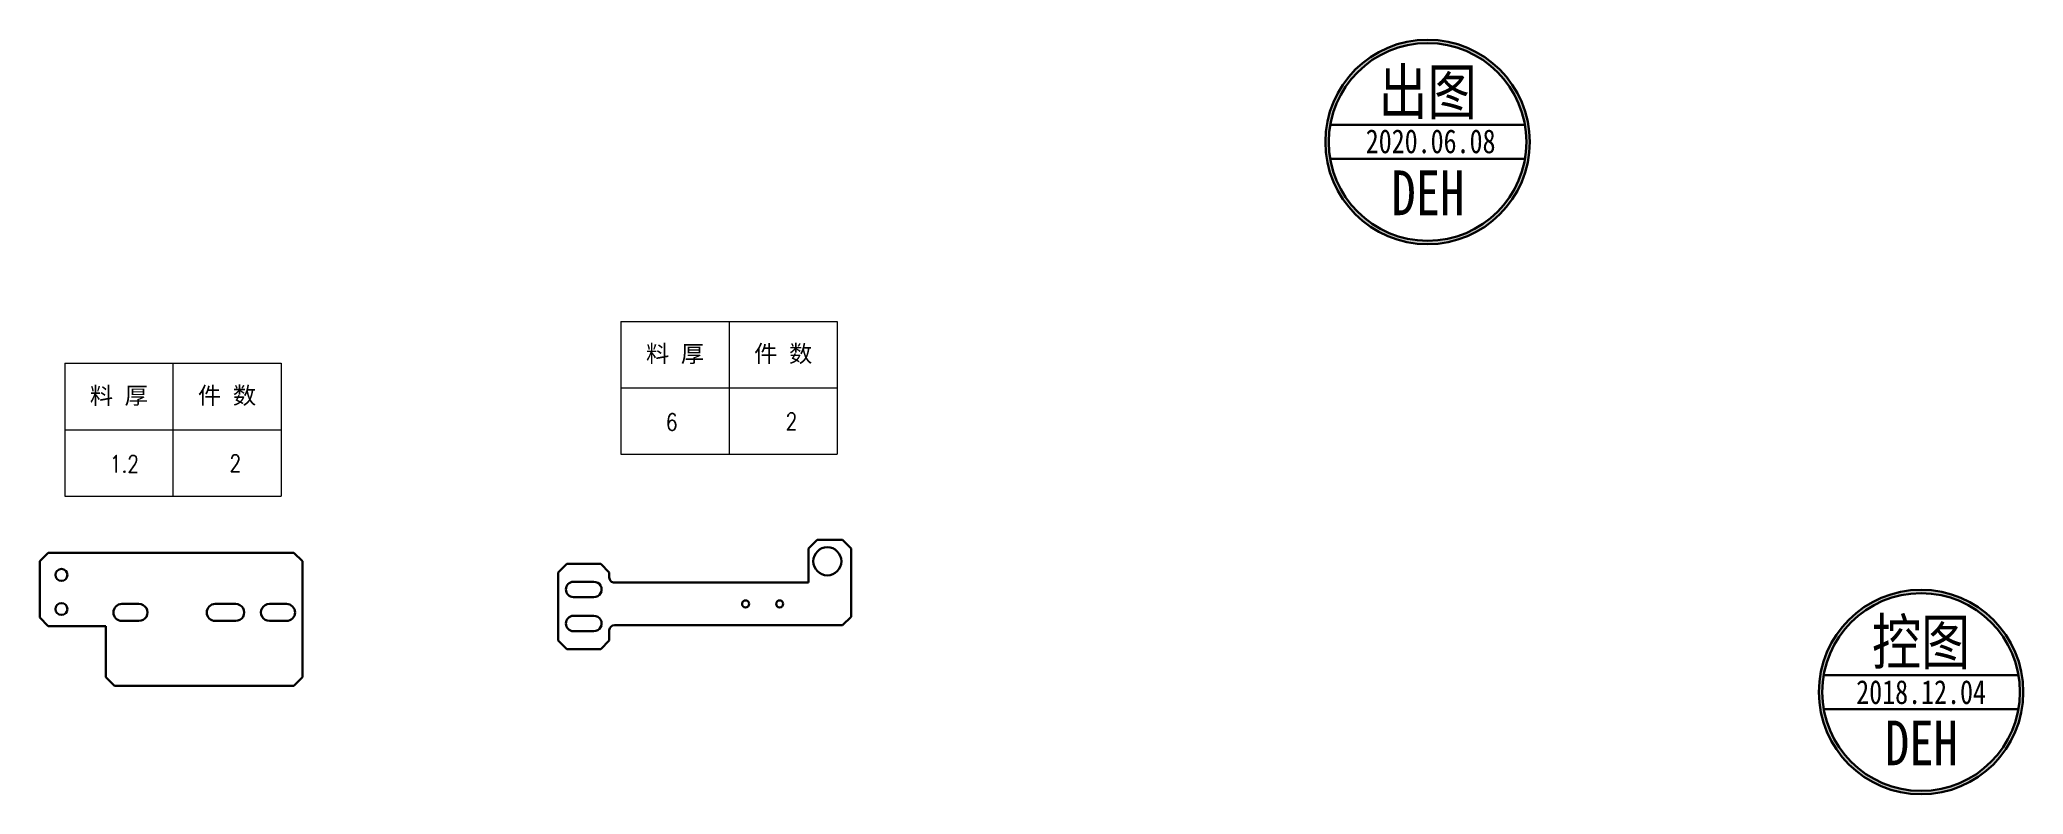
# Model space of a CAD drawing. Header units: millimetres. Extents: x 30878 to 98787, y -104020 to -37329.
# Drawn here: x 31160 to 32324, y -50824 to -50382 of the extents above; entities that cross this region are included whole.
import ezdxf
from ezdxf.enums import TextEntityAlignment as Align

# ---------------------------------------------------------------- set-up
doc = ezdxf.new("R2010")
doc.units = ezdxf.units.MM
doc.header["$LTSCALE"] = 0.5
for name, color, linetype, lineweight in [('印章专用-出图', 1, 'Continuous', 80), ('印章专用-控图', 1, 'Continuous', 80), ('标注线', 3, 'Continuous', 18)]:
    doc.layers.add(name, color=color, linetype=linetype, lineweight=lineweight)
doc.styles.add('DIM', font='romans.shx', dxfattribs={"width": 0.8, "bigfont": 'bigfont.shx'})
doc.styles.get("Standard").update_dxf_attribs({"font": 'simplex.shx'})
doc.styles.add('国标', font='simfang.ttf', dxfattribs={"width": 0.8})

# ---------------------------------------------------------------- blocks, each defined once
blk = doc.blocks.new('控图章')
at = {"layer": '印章专用-控图'}
h = blk.add_hatch(color=256, dxfattribs=at)
h.paths.add_polyline_path([(-15, 0, 1), (15, 0, 1)])
h.paths.add_polyline_path([(14.5, 0, -1), (-14.5, 0, -1)], flags=16)
at = {"layer": '印章专用-控图', "lineweight": 35}
for p, q in [((-14.28, 2.5), (14.28, 2.5)), ((-14.28, -2.5), (14.28, -2.5))]:
    blk.add_line(p, q, dxfattribs=at)
for radius in [15, 14.5]:
    blk.add_circle((0, 0), radius, dxfattribs=at)
at = {"layer": '印章专用-控图', "color": 4, "style": '国标', "width": 0.8}
blk.add_text('DEH', height=6.562, dxfattribs=at).set_placement((0.05, -10.74), align=Align.CENTER)
at = {"layer": '印章专用-控图', "color": 3, "style": '国标', "width": 0.8}
blk.add_attdef('控图', text='', height=6.6, dxfattribs=at).set_placement((0, 7.35), align=Align.MIDDLE_CENTER)
at = {"layer": '印章专用-控图', "color": 2, "style": '国标', "width": 0.8}
blk.add_attdef('XXXX.XX.XX', text='', height=3.5, dxfattribs=at).set_placement((0, 0), align=Align.MIDDLE_CENTER)
blk = doc.blocks.new('YZ-KT')
at = {"layer": '印章专用-控图'}
blk.add_blockref('控图章', (0.63, 0), dxfattribs=at).add_auto_attribs({'XXXX.XX.XX': '2018.12.04', '控图': '控图'})
blk = doc.blocks.new('出图章')
at = {"layer": '印章专用-出图'}
h = blk.add_hatch(color=256, dxfattribs=at)
h.paths.add_polyline_path([(-15, 0, 1), (15, 0, 1)])
h.paths.add_polyline_path([(14.5, 0, -1), (-14.5, 0, -1)], flags=16)
h.paths.add_polyline_path([(-7.31, -12.35), (7.41, -12.35), (7.41, -2.73), (-7.31, -2.73)], flags=8)
at = {"layer": '印章专用-出图', "lineweight": 35}
for p, q in [((-14.28, 2.5), (14.28, 2.5)), ((-14.28, -2.5), (14.28, -2.5))]:
    blk.add_line(p, q, dxfattribs=at)
for radius in [15, 14.5]:
    blk.add_circle((0, 0), radius, dxfattribs=at)
at = {"layer": '印章专用-出图', "color": 4, "style": '国标', "width": 0.8}
blk.add_text('DEH', height=6.562, dxfattribs=at).set_placement((0.05, -10.74), align=Align.CENTER)
at = {"layer": '印章专用-出图', "color": 3, "style": '国标', "width": 0.8}
blk.add_attdef('出图', text='', height=6.6, dxfattribs=at).set_placement((0, 7.35), align=Align.MIDDLE_CENTER)
at = {"layer": '印章专用-出图', "color": 2, "style": '国标', "width": 0.8}
blk.add_attdef('XXXX.XX.XX', text='', height=3.5, dxfattribs=at).set_placement((0.45, 0.1), align=Align.MIDDLE_CENTER)
blk = doc.blocks.new('YZ-CT')
at = {"layer": '印章专用-出图'}
blk.add_blockref('出图章', (0.63, 0), dxfattribs=at).add_auto_attribs({'出图': '出图', 'XXXX.XX.XX': '2020.06.08'})
blk = doc.blocks.new('*T69')
at = {"color": 0, "linetype": 'ByBlock', "lineweight": -2, "transparency": 16777216}
for p, q in [((0, 0), (127, 0)), ((0, 0), (0, -78)), ((63.5, 0), (63.5, -78)), ((127, 0), (127, -78)), ((0, -39), (127, -39)), ((0, -78), (127, -78))]:
    blk.add_line(p, q, dxfattribs=at)
at = {"color": 0, "transparency": 16777216, "char_height": 10, "width": 60.5, "attachment_point": 5}
for s, insert in [('{\\fSimSun|b0|i0|c134|p2;料 厚}', (31.75, -19.5)), ('{\\fSimSun|b0|i0|c134|p2;件 数}', (95.25, -19.5))]:
    blk.add_mtext(s, dxfattribs=dict(at, insert=insert))
blk = doc.blocks.new('圆心打标')
at = {"layer": '标注线'}
for p, q in [((-2.5, 0), (2.5, 0)), ((0, 2.5), (0, -2.5))]:
    blk.add_line(p, q, dxfattribs=at)
blk = doc.blocks.new('拆图参数')
blk.add_blockref('*T69', (-63.5, 78))
at = {"layer": '标注线'}
blk.add_blockref('圆心打标', (67219.7, -21339.8), dxfattribs=at)
at = {"style": 'DIM', "width": 0.8}
blk.add_attdef('6', text='', height=10, dxfattribs=at).set_placement((-37.1, 18.9), align=Align.MIDDLE_LEFT)
blk.add_attdef('1', text='', height=10, dxfattribs=at).set_placement((36.6, 19.3), align=Align.MIDDLE_CENTER)

msp = doc.modelspace()

# ---------------------------------------------------------------- linework, layer by layer
at = {"color": 7, "lineweight": 35, "ltscale": 0.176777}
for p, q in [((31616.393, -50675.186), (31611.393, -50680.186)), ((31636.393, -50680.186), (31631.393, -50675.186)), ((31464.393, -50694.186), (31469.393, -50689.186)), ((31489.393, -50689.186), (31494.393, -50694.186)), ((31469.393, -50739.186), (31464.393, -50734.186)), ((31489.393, -50739.186), (31494.393, -50734.186)), ((31198.907, -50755.697), (31203.907, -50760.697)), ((31314.307, -50755.697), (31309.307, -50760.697))]:
    msp.add_line(p, q, dxfattribs=at)
at = {"color": 7, "lineweight": 35, "ltscale": 0.375}
msp.add_line((31616.393, -50675.186), (31631.393, -50675.186), dxfattribs=at)
at = {"color": 7, "lineweight": 35}
for p, q in [((31165.007, -50682.697), (31160.007, -50687.697)), ((31160.007, -50720.697), (31160.007, -50687.697)), ((31165.007, -50682.697), (31309.307, -50682.697)), ((31314.307, -50687.697), (31309.307, -50682.697)), ((31314.307, -50725.697), (31314.307, -50687.697)), ((31489.393, -50689.186), (31469.393, -50689.186)), ((31611.393, -50680.186), (31611.393, -50700.186)), ((31636.393, -50680.186), (31636.393, -50720.186)), ((31464.393, -50734.186), (31464.393, -50694.186)), ((31598.393, -50700.186), (31497.393, -50700.186)), ((31218.307, -50712.697), (31208.307, -50712.697)), ((31275.107, -50712.697), (31263.107, -50712.697)), ((31294.907, -50712.697), (31304.907, -50712.697)), ((31165.007, -50725.697), (31160.007, -50720.697)), ((31218.307, -50722.697), (31208.307, -50722.697)), ((31275.107, -50722.697), (31263.107, -50722.697)), ((31294.907, -50722.697), (31304.907, -50722.697)), ((31631.393, -50725.186), (31636.393, -50720.186)), ((31198.907, -50725.697), (31165.007, -50725.697)), ((31198.907, -50755.697), (31198.907, -50725.697)), ((31314.307, -50755.697), (31314.307, -50725.697)), ((31497.393, -50725.186), (31598.393, -50725.186)), ((31469.393, -50739.186), (31489.393, -50739.186)), ((31203.907, -50760.697), (31309.307, -50760.697))]:
    msp.add_line(p, q, dxfattribs=at)
at = {"color": 7, "lineweight": 35, "ltscale": 0.3}
for p, q in [((31485.393, -50699.686), (31473.393, -50699.686)), ((31473.393, -50708.686), (31485.393, -50708.686)), ((31485.393, -50719.686), (31473.393, -50719.686)), ((31473.393, -50728.686), (31485.393, -50728.686))]:
    msp.add_line(p, q, dxfattribs=at)
at = {"color": 7, "lineweight": 35, "ltscale": 0.075}
msp.add_line((31494.393, -50694.186), (31494.393, -50697.186), dxfattribs=at)
at = {"color": 7, "lineweight": 35, "ltscale": 0.225}
for p, q in [((31598.393, -50700.186), (31607.393, -50700.186)), ((31631.393, -50725.186), (31598.393, -50725.186))]:
    msp.add_line(p, q, dxfattribs=at)
at = {"color": 7, "lineweight": 35, "ltscale": 0.1}
msp.add_line((31611.393, -50700.186), (31607.393, -50700.186), dxfattribs=at)
at = {"color": 7, "lineweight": 35, "ltscale": 0.15}
msp.add_line((31494.393, -50728.186), (31494.393, -50734.186), dxfattribs=at)
at = {"color": 7, "lineweight": 35}
for centre, radius in [((31622.393, -50687.686), 8.25), ((31172.807, -50695.697), 3.5), ((31172.807, -50715.697), 3.5), ((31574.393, -50712.686), 2.067), ((31594.393, -50712.686), 2.067)]:
    msp.add_circle(centre, radius, dxfattribs=at)
for centre, radius, start, end in [((31473.393, -50704.186), 4.5, 90.000003, 269.999997), ((31485.393, -50704.186), 4.5, 269.999997, 90.000003), ((31497.393, -50697.186), 3, 179.999995, 269.999997), ((31208.307, -50717.697), 5, 90.000003, 269.999997), ((31218.307, -50717.697), 5, 269.999997, 90.000003), ((31263.107, -50717.697), 5, 90.000003, 269.999997), ((31275.107, -50717.697), 5, 269.999997, 90.000003), ((31294.907, -50717.697), 5, 89.999997, 270.000003), ((31304.907, -50717.697), 5, 270.000003, 89.999997), ((31473.393, -50724.186), 4.5, 90.000003, 269.999997), ((31485.393, -50724.186), 4.5, 269.999997, 90.000003), ((31497.393, -50728.186), 3, 90.000003, 179.999995)]:
    msp.add_arc(centre, radius, start, end, dxfattribs=at)

# ---------------------------------------------------------------- block references
at = {"layer": '印章专用-出图', "xscale": 4, "yscale": 4, "zscale": 4}
msp.add_blockref('YZ-CT', (31972.238, -50441.644), dxfattribs=at)
at = {"layer": '印章专用-控图', "xscale": 4, "yscale": 4, "zscale": 4}
msp.add_blockref('YZ-KT', (32261.957, -50764.409), dxfattribs=at)
at = {"layer": '标注线'}
for p, values in [((31564.747, -50624.928), {'1': '2', '6': '6'}), ((31238.241, -50649.463), {'1': '2', '6': '1.2'})]:
    msp.add_blockref('拆图参数', p, dxfattribs=at).add_auto_attribs(values)

doc.saveas('drawing.dxf')
